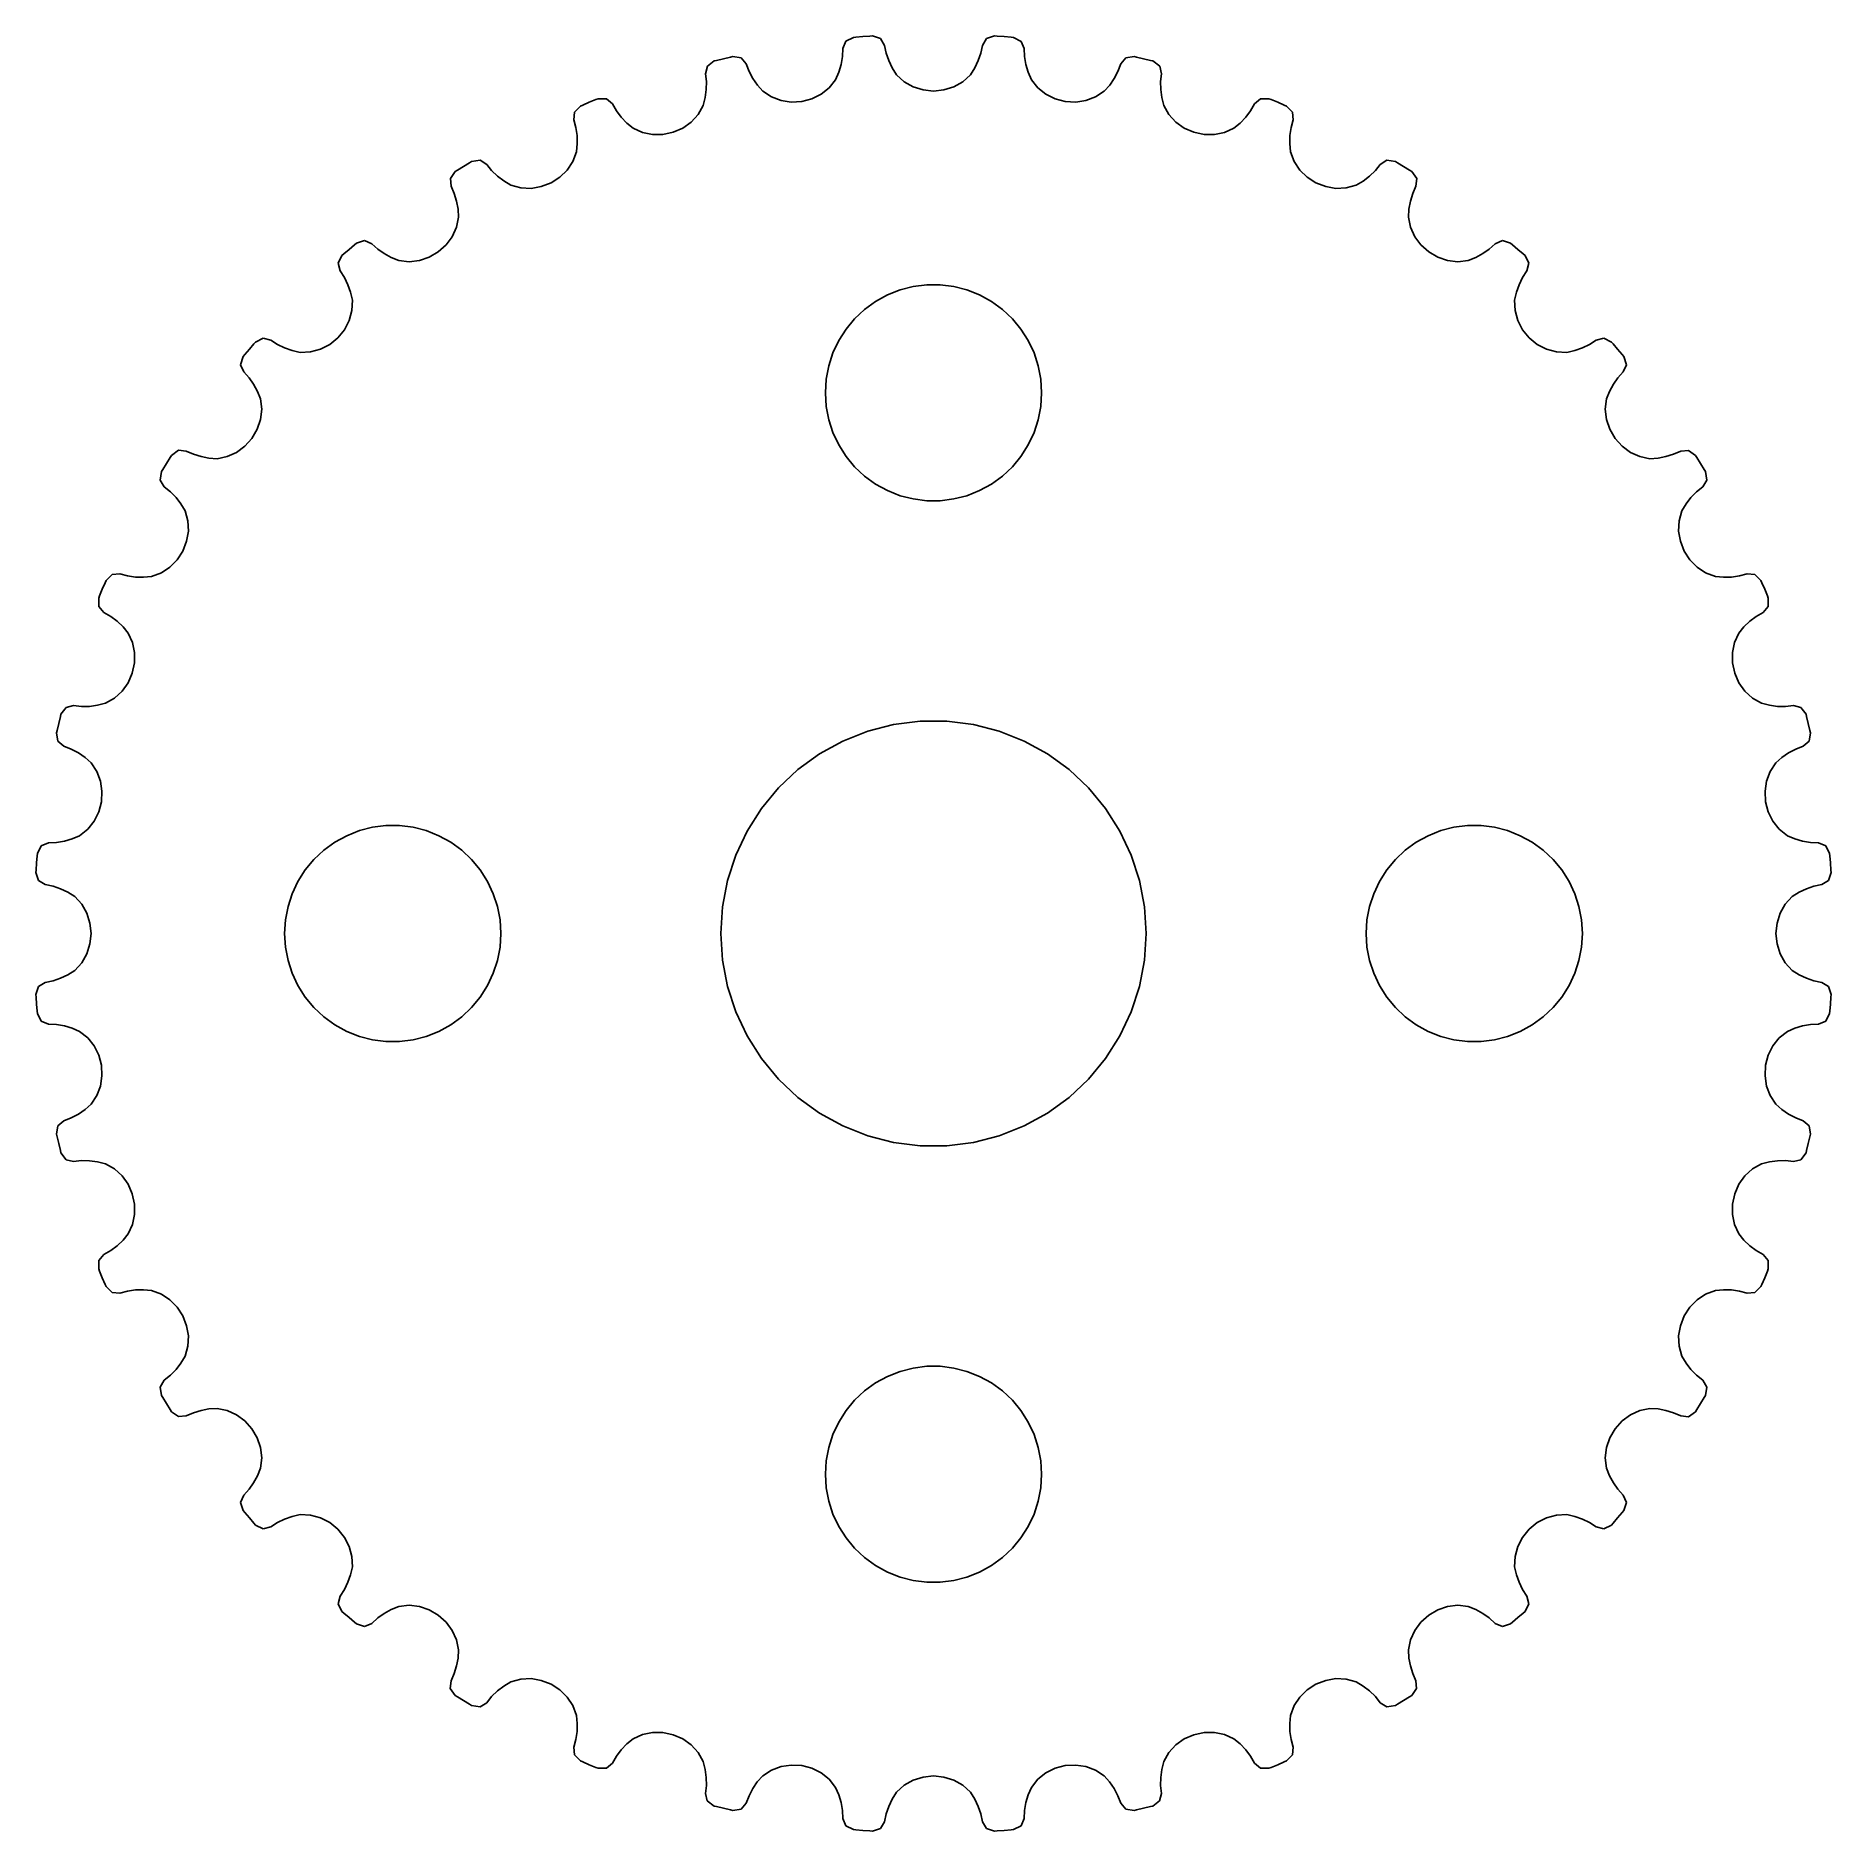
# Model space of a CAD drawing. Header units: metres. Extents: x -12 to 12, y 98 to 232.
# Drawn here: x -12.45 to 12.45, y 97.55 to 122.45 of the extents above.
import ezdxf

# ---------------------------------------------------------------- set-up
doc = ezdxf.new("R2010")
doc.units = ezdxf.units.M

msp = doc.modelspace()

# ---------------------------------------------------------------- linework, layer by layer
for p, q in [((-1.25708, 122.274), (-1.26227, 122.163)), ((-1.21602, 122.375), (-1.25708, 122.274)), ((-1.11101, 122.429), (-1.21602, 122.375)), ((-1.07671, 122.432), (-1.11101, 122.429)), ((-0.979034, 122.44), (-1.07671, 122.432)), ((-0.881302, 122.447), (-0.979034, 122.44)), ((-0.846939, 122.45), (-0.881302, 122.447)), ((-0.734589, 122.412), (-0.846939, 122.45)), ((-0.678375, 122.319), (-0.734589, 122.412)), ((-0.655991, 122.211), (-0.678375, 122.319)), ((0.678375, 122.319), (0.656052, 122.211)), ((0.734741, 122.412), (0.678375, 122.319)), ((0.846939, 122.45), (0.734741, 122.412)), ((0.881302, 122.447), (0.846939, 122.45)), ((0.979034, 122.44), (0.881302, 122.447)), ((1.07671, 122.432), (0.979034, 122.44)), ((1.11101, 122.429), (1.07671, 122.432)), ((1.21616, 122.374), (1.11101, 122.429)), ((1.25708, 122.274), (1.21616, 122.374)), ((1.26231, 122.163), (1.25708, 122.274)), ((-3.13686, 122.032), (-3.16162, 121.926)), ((-3.04161, 122.102), (-3.13686, 122.032)), ((-3.00822, 122.11), (-3.04161, 122.102)), ((-2.91301, 122.134), (-3.00822, 122.11)), ((-2.81763, 122.156), (-2.91301, 122.134)), ((-2.78404, 122.164), (-2.81763, 122.156)), ((-2.66728, 122.145), (-2.78404, 122.164)), ((-2.59717, 122.061), (-2.66728, 122.145)), ((-2.55817, 121.958), (-2.59717, 122.061)), ((-1.28096, 122.055), (-1.31281, 121.948)), ((-1.26227, 122.163), (-1.28096, 122.055)), ((-0.620392, 122.107), (-0.655991, 122.211)), ((-0.572189, 122.006), (-0.620392, 122.107)), ((0.620544, 122.107), (0.572357, 122.006)), ((0.656052, 122.211), (0.620544, 122.107)), ((1.28111, 122.055), (1.26231, 122.163)), ((1.31297, 121.948), (1.28111, 122.055)), ((2.59717, 122.061), (2.55823, 121.958)), ((2.66742, 122.145), (2.59717, 122.061)), ((2.78404, 122.164), (2.66742, 122.145)), ((2.81763, 122.156), (2.78404, 122.164)), ((2.91301, 122.134), (2.81763, 122.156)), ((3.00822, 122.11), (2.91301, 122.134)), ((3.04161, 122.102), (3.00822, 122.11)), ((3.13699, 122.032), (3.04161, 122.102)), ((3.16162, 121.926), (3.13699, 122.032)), ((-3.16162, 121.926), (-3.14952, 121.816)), ((-3.14952, 121.816), (-3.15094, 121.706)), ((-2.50664, 121.86), (-2.55817, 121.958)), ((-2.44327, 121.769), (-2.50664, 121.86)), ((-2.3688, 121.683), (-2.44327, 121.769)), ((-1.35741, 121.843), (-1.44673, 121.731)), ((-1.31281, 121.948), (-1.35741, 121.843)), ((-0.511993, 121.91), (-0.572189, 122.006)), ((-0.406158, 121.813), (-0.511993, 121.91)), ((-0.281647, 121.742), (-0.406158, 121.813)), ((0.406158, 121.813), (0.281647, 121.742)), ((0.511993, 121.91), (0.406158, 121.813)), ((0.572357, 122.006), (0.511993, 121.91)), ((1.35741, 121.843), (1.31297, 121.948)), ((1.44673, 121.731), (1.35741, 121.843)), ((2.44344, 121.769), (2.3688, 121.683)), ((2.50679, 121.86), (2.44344, 121.769)), ((2.55823, 121.958), (2.50679, 121.86)), ((3.14957, 121.816), (3.16162, 121.926)), ((3.15109, 121.706), (3.14957, 121.816)), ((-4.77527, 121.529), (-4.86566, 121.491)), ((-4.68457, 121.566), (-4.77527, 121.529)), ((-4.6526, 121.578), (-4.68457, 121.566)), ((-4.53429, 121.578), (-4.6526, 121.578)), ((-4.452, 121.507), (-4.53429, 121.578)), ((-3.16565, 121.595), (-3.19341, 121.485)), ((-3.15094, 121.706), (-3.16565, 121.595)), ((-2.24907, 121.604), (-2.3688, 121.683)), ((-2.11508, 121.554), (-2.24907, 121.604)), ((-1.97273, 121.533), (-2.11508, 121.554)), ((-1.82796, 121.541), (-1.97273, 121.533)), ((-1.6877, 121.578), (-1.82796, 121.541)), ((-1.55872, 121.642), (-1.6877, 121.578)), ((-1.44673, 121.731), (-1.55872, 121.642)), ((-0.144287, 121.7), (-0.281647, 121.742)), ((0, 121.685), (-0.144287, 121.7)), ((0.144287, 121.7), (0, 121.685)), ((0.281647, 121.742), (0.144287, 121.7)), ((1.55872, 121.642), (1.44673, 121.731)), ((1.6877, 121.578), (1.55872, 121.642)), ((1.82796, 121.541), (1.6877, 121.578)), ((1.97273, 121.533), (1.82796, 121.541)), ((2.11508, 121.554), (1.97273, 121.533)), ((2.24907, 121.604), (2.11508, 121.554)), ((2.3688, 121.683), (2.24907, 121.604)), ((3.16582, 121.595), (3.15109, 121.706)), ((3.19341, 121.485), (3.16582, 121.595)), ((4.53441, 121.578), (4.452, 121.507)), ((4.6526, 121.578), (4.53441, 121.578)), ((4.68457, 121.566), (4.6526, 121.578)), ((4.77527, 121.529), (4.68457, 121.566)), ((4.86566, 121.491), (4.77527, 121.529)), ((-4.98044, 121.393), (-4.9883, 121.284)), ((-4.9883, 121.284), (-4.95921, 121.178)), ((-4.89732, 121.477), (-4.98044, 121.393)), ((-4.86566, 121.491), (-4.89732, 121.477)), ((-4.39735, 121.411), (-4.452, 121.507)), ((-4.33116, 121.322), (-4.39735, 121.411)), ((-4.2542, 121.241), (-4.33116, 121.322)), ((-3.26402, 121.36), (-3.3607, 121.255)), ((-3.19341, 121.485), (-3.26402, 121.36)), ((3.26402, 121.36), (3.19341, 121.485)), ((3.3607, 121.255), (3.26402, 121.36)), ((4.3313, 121.322), (4.25436, 121.241)), ((4.3974, 121.411), (4.3313, 121.322)), ((4.452, 121.507), (4.3974, 121.411)), ((4.89732, 121.477), (4.86566, 121.491)), ((4.98058, 121.393), (4.89732, 121.477)), ((4.95926, 121.178), (4.9883, 121.284)), ((4.9883, 121.284), (4.98058, 121.393)), ((-4.95921, 121.178), (-4.94334, 121.069)), ((-4.94334, 121.069), (-4.94055, 120.957)), ((-4.16728, 121.169), (-4.2542, 121.241)), ((-4.03661, 121.109), (-4.16728, 121.169)), ((-3.89644, 121.081), (-4.03661, 121.109)), ((-3.75259, 121.082), (-3.89644, 121.081)), ((-3.6109, 121.113), (-3.75259, 121.082)), ((-3.47813, 121.172), (-3.6109, 121.113)), ((-3.3607, 121.255), (-3.47813, 121.172)), ((3.47813, 121.172), (3.3607, 121.255)), ((3.6109, 121.113), (3.47813, 121.172)), ((3.75259, 121.082), (3.6109, 121.113)), ((3.89644, 121.081), (3.75259, 121.082)), ((4.03661, 121.109), (3.89644, 121.081)), ((4.16728, 121.169), (4.03661, 121.109)), ((4.25436, 121.241), (4.16728, 121.169)), ((4.9407, 120.957), (4.94348, 121.069)), ((4.94348, 121.069), (4.95926, 121.178)), ((-4.95076, 120.844), (-5.00095, 120.71)), ((-4.94055, 120.957), (-4.95076, 120.844)), ((4.95076, 120.844), (4.9407, 120.957)), ((5.00095, 120.71), (4.95076, 120.844)), ((-6.63245, 120.57), (-6.7014, 120.474)), ((-6.6033, 120.588), (-6.63245, 120.57)), ((-6.51994, 120.64), (-6.6033, 120.588)), ((-6.43617, 120.69), (-6.51994, 120.64)), ((-6.4066, 120.708), (-6.43617, 120.69)), ((-6.28964, 120.726), (-6.4066, 120.708)), ((-6.19719, 120.668), (-6.28964, 120.726)), ((-6.12827, 120.582), (-6.19719, 120.668)), ((-6.04903, 120.505), (-6.12827, 120.582)), ((-5.07996, 120.59), (-5.18292, 120.49)), ((-5.00095, 120.71), (-5.07996, 120.59)), ((5.07996, 120.59), (5.00095, 120.71)), ((5.18292, 120.49), (5.07996, 120.59)), ((6.12831, 120.582), (6.04916, 120.505)), ((6.19719, 120.668), (6.12831, 120.582)), ((6.28976, 120.726), (6.19719, 120.668)), ((6.4066, 120.708), (6.28976, 120.726)), ((6.43617, 120.69), (6.4066, 120.708)), ((6.51994, 120.64), (6.43617, 120.69)), ((6.6033, 120.588), (6.51994, 120.64)), ((6.63245, 120.57), (6.6033, 120.588)), ((6.70151, 120.474), (6.63245, 120.57)), ((-6.7014, 120.474), (-6.69214, 120.365)), ((-6.69214, 120.365), (-6.64679, 120.265)), ((-6.64679, 120.265), (-6.61401, 120.159)), ((-5.96037, 120.438), (-6.04903, 120.505)), ((-5.86316, 120.379), (-5.96037, 120.438)), ((-5.72475, 120.341), (-5.86316, 120.379)), ((-5.58186, 120.335), (-5.72475, 120.341)), ((-5.44006, 120.359), (-5.58186, 120.335)), ((-5.30495, 120.412), (-5.44006, 120.359)), ((-5.18292, 120.49), (-5.30495, 120.412)), ((5.30495, 120.412), (5.18292, 120.49)), ((5.44006, 120.359), (5.30495, 120.412)), ((5.58186, 120.335), (5.44006, 120.359)), ((5.72475, 120.341), (5.58186, 120.335)), ((5.86316, 120.379), (5.72475, 120.341)), ((5.96053, 120.437), (5.86316, 120.379)), ((6.04916, 120.505), (5.96053, 120.437)), ((6.61414, 120.159), (6.64684, 120.265)), ((6.64684, 120.265), (6.69214, 120.365)), ((6.69214, 120.365), (6.70151, 120.474)), ((-6.61401, 120.159), (-6.59381, 120.049)), ((-6.59381, 120.049), (-6.58621, 119.936)), ((6.58621, 119.936), (6.59395, 120.049)), ((6.59395, 120.049), (6.61414, 120.159)), ((-6.61473, 119.795), (-6.6741, 119.665)), ((-6.58621, 119.936), (-6.61473, 119.795)), ((6.61473, 119.795), (6.58621, 119.936)), ((6.6741, 119.665), (6.61473, 119.795)), ((-8.02928, 119.552), (-8.10406, 119.489)), ((-8.00284, 119.574), (-8.02928, 119.552)), ((-7.89012, 119.61), (-8.00284, 119.574)), ((-7.78981, 119.568), (-7.89012, 119.61)), ((-7.70827, 119.493), (-7.78981, 119.568)), ((-6.7601, 119.55), (-6.86835, 119.453)), ((-6.6741, 119.665), (-6.7601, 119.55)), ((6.7601, 119.55), (6.6741, 119.665)), ((6.86835, 119.453), (6.7601, 119.55)), ((7.78981, 119.568), (7.70831, 119.493)), ((7.89024, 119.61), (7.78981, 119.568)), ((8.00284, 119.574), (7.89024, 119.61)), ((8.02928, 119.552), (8.00284, 119.574)), ((8.10406, 119.489), (8.02928, 119.552)), ((-8.20425, 119.402), (-8.25734, 119.296)), ((-8.25734, 119.296), (-8.23122, 119.191)), ((-8.17833, 119.425), (-8.20425, 119.402)), ((-8.10406, 119.489), (-8.17833, 119.425)), ((-7.61795, 119.43), (-7.70827, 119.493)), ((-7.51978, 119.377), (-7.61795, 119.43)), ((-7.41466, 119.334), (-7.51978, 119.377)), ((-7.27193, 119.318), (-7.41466, 119.334)), ((-7.12982, 119.334), (-7.27193, 119.318)), ((-6.99358, 119.38), (-7.12982, 119.334)), ((-6.86835, 119.453), (-6.99358, 119.38)), ((6.99358, 119.38), (6.86835, 119.453)), ((7.12982, 119.334), (6.99358, 119.38)), ((7.27193, 119.318), (7.12982, 119.334)), ((7.41466, 119.334), (7.27193, 119.318)), ((7.51991, 119.377), (7.41466, 119.334)), ((7.61809, 119.43), (7.51991, 119.377)), ((7.70831, 119.493), (7.61809, 119.43)), ((8.17833, 119.425), (8.10406, 119.489)), ((8.20425, 119.402), (8.17833, 119.425)), ((8.25745, 119.296), (8.20425, 119.402)), ((8.23122, 119.191), (8.25745, 119.296)), ((-8.23122, 119.191), (-8.17072, 119.099)), ((-8.17072, 119.099), (-8.12183, 118.999)), ((8.12193, 118.999), (8.17075, 119.098)), ((8.17075, 119.098), (8.23122, 119.191)), ((-8.12183, 118.999), (-8.08469, 118.894)), ((-8.08469, 118.894), (-8.05949, 118.784)), ((-8.05949, 118.784), (-8.06563, 118.64)), ((-0.803726, 118.766), (-0.638657, 118.857)), ((-0.638657, 118.857), (-0.463516, 118.927)), ((-0.463516, 118.927), (-0.281067, 118.973)), ((-0.281067, 118.973), (-0.094177, 118.997)), ((-0.094177, 118.997), (0.094177, 118.997)), ((0.094177, 118.997), (0.281067, 118.973)), ((0.281067, 118.973), (0.463516, 118.927)), ((0.463516, 118.927), (0.638657, 118.857)), ((0.638657, 118.857), (0.803726, 118.766)), ((8.05949, 118.784), (8.08481, 118.894)), ((8.06563, 118.64), (8.05949, 118.784)), ((8.08481, 118.894), (8.12193, 118.999)), ((-8.06563, 118.64), (-8.10393, 118.502)), ((-1.21352, 118.382), (-1.09344, 118.527)), ((-1.09344, 118.527), (-0.956131, 118.656)), ((-0.956131, 118.656), (-0.803726, 118.766)), ((0.803726, 118.766), (0.956131, 118.656)), ((0.956131, 118.656), (1.09344, 118.527)), ((1.09344, 118.527), (1.21352, 118.382)), ((8.10393, 118.502), (8.06563, 118.64)), ((-8.17082, 118.375), (-8.26263, 118.263)), ((-8.10393, 118.502), (-8.17082, 118.375)), ((-1.31445, 118.223), (-1.21352, 118.382)), ((1.21352, 118.382), (1.31445, 118.223)), ((8.17082, 118.375), (8.10393, 118.502)), ((8.26263, 118.263), (8.17082, 118.375)), ((-9.552, 118.029), (-9.57405, 118.003)), ((-9.48863, 118.104), (-9.552, 118.029)), ((-9.4247, 118.178), (-9.48863, 118.104)), ((-9.40202, 118.204), (-9.4247, 118.178)), ((-9.29633, 118.257), (-9.40202, 118.204)), ((-9.1906, 118.231), (-9.29633, 118.257)), ((-9.09848, 118.171), (-9.1906, 118.231)), ((-8.9993, 118.122), (-9.09848, 118.171)), ((-8.89401, 118.085), (-8.9993, 118.122)), ((-8.78358, 118.059), (-8.89401, 118.085)), ((-8.64003, 118.066), (-8.78358, 118.059)), ((-8.50224, 118.104), (-8.64003, 118.066)), ((-8.37488, 118.171), (-8.50224, 118.104)), ((-8.26263, 118.263), (-8.37488, 118.171)), ((-1.45287, 117.873), (-1.39465, 118.052)), ((-1.39465, 118.052), (-1.31445, 118.223)), ((1.31445, 118.223), (1.39465, 118.052)), ((1.39465, 118.052), (1.45287, 117.873)), ((8.37488, 118.171), (8.26263, 118.263)), ((8.50224, 118.104), (8.37488, 118.171)), ((8.64003, 118.066), (8.50224, 118.104)), ((8.78358, 118.059), (8.64003, 118.066)), ((8.89413, 118.085), (8.78358, 118.059)), ((8.99942, 118.122), (8.89413, 118.085)), ((9.09851, 118.171), (8.99942, 118.122)), ((9.1906, 118.231), (9.09851, 118.171)), ((9.29643, 118.257), (9.1906, 118.231)), ((9.40202, 118.204), (9.29643, 118.257)), ((9.4247, 118.178), (9.40202, 118.204)), ((9.48863, 118.104), (9.4247, 118.178)), ((9.552, 118.029), (9.48863, 118.104)), ((9.57405, 118.003), (9.552, 118.029)), ((-9.57405, 118.003), (-9.60997, 117.89)), ((-9.60997, 117.89), (-9.5676, 117.79)), ((-9.5676, 117.79), (-9.49344, 117.708)), ((-1.48816, 117.688), (-1.45287, 117.873)), ((1.45287, 117.873), (1.48816, 117.688)), ((9.49347, 117.708), (9.5676, 117.79)), ((9.5676, 117.79), (9.61005, 117.89)), ((9.61005, 117.89), (9.57405, 118.003)), ((-9.49344, 117.708), (-9.42964, 117.618)), ((-9.42964, 117.618), (-9.37651, 117.52)), ((-1.5, 117.5), (-1.48816, 117.688)), ((1.48816, 117.688), (1.5, 117.5)), ((9.37662, 117.52), (9.42973, 117.618)), ((9.42973, 117.618), (9.49347, 117.708)), ((-9.37651, 117.52), (-9.33434, 117.415)), ((-9.33434, 117.415), (-9.31793, 117.272)), ((-1.48816, 117.312), (-1.5, 117.5)), ((-1.45287, 117.127), (-1.48816, 117.312)), ((1.48816, 117.312), (1.45287, 117.127)), ((1.5, 117.5), (1.48816, 117.312)), ((9.31793, 117.272), (9.33434, 117.415)), ((9.33434, 117.415), (9.37662, 117.52)), ((-9.3342, 117.13), (-9.38034, 116.994)), ((-9.31793, 117.272), (-9.3342, 117.13)), ((-1.39465, 116.948), (-1.45287, 117.127)), ((1.45287, 117.127), (1.39465, 116.948)), ((9.3342, 117.13), (9.31793, 117.272)), ((9.38034, 116.994), (9.3342, 117.13)), ((-9.45348, 116.868), (-9.54997, 116.76)), ((-9.38034, 116.994), (-9.45348, 116.868)), ((-1.31445, 116.777), (-1.39465, 116.948)), ((1.39465, 116.948), (1.31445, 116.777)), ((9.45348, 116.868), (9.38034, 116.994)), ((9.54997, 116.76), (9.45348, 116.868)), ((-10.588, 116.603), (-10.6396, 116.52)), ((-10.5697, 116.632), (-10.588, 116.603)), ((-10.4736, 116.702), (-10.5697, 116.632)), ((-10.3651, 116.692), (-10.4736, 116.702)), ((-10.2646, 116.647), (-10.3651, 116.692)), ((-10.1591, 116.614), (-10.2646, 116.647)), ((-10.0493, 116.594), (-10.1591, 116.614)), ((-9.93622, 116.586), (-10.0493, 116.594)), ((-9.79541, 116.615), (-9.93622, 116.586)), ((-9.6653, 116.674), (-9.79541, 116.615)), ((-9.54997, 116.76), (-9.6653, 116.674)), ((-1.21352, 116.618), (-1.31445, 116.777)), ((-1.09344, 116.473), (-1.21352, 116.618)), ((1.21352, 116.618), (1.09344, 116.473)), ((1.31445, 116.777), (1.21352, 116.618)), ((9.6653, 116.674), (9.54997, 116.76)), ((9.79541, 116.615), (9.6653, 116.674)), ((9.93622, 116.586), (9.79541, 116.615)), ((10.0494, 116.594), (9.93622, 116.586)), ((10.1591, 116.614), (10.0494, 116.594)), ((10.2647, 116.647), (10.1591, 116.614)), ((10.3651, 116.692), (10.2647, 116.647)), ((10.4737, 116.701), (10.3651, 116.692)), ((10.5697, 116.632), (10.4737, 116.701)), ((10.588, 116.603), (10.5697, 116.632)), ((10.6396, 116.52), (10.588, 116.603)), ((-10.7081, 116.407), (-10.726, 116.29)), ((-10.726, 116.29), (-10.6684, 116.197)), ((-10.6904, 116.436), (-10.7081, 116.407)), ((-10.6396, 116.52), (-10.6904, 116.436)), ((-0.956131, 116.344), (-1.09344, 116.473)), ((-0.803726, 116.234), (-0.956131, 116.344)), ((0.956131, 116.344), (0.803726, 116.234)), ((1.09344, 116.473), (0.956131, 116.344)), ((10.6904, 116.436), (10.6396, 116.52)), ((10.6684, 116.197), (10.726, 116.29)), ((10.7081, 116.407), (10.6904, 116.436)), ((10.726, 116.29), (10.7081, 116.407)), ((-10.6684, 116.197), (-10.5824, 116.128)), ((-10.5824, 116.128), (-10.5053, 116.049)), ((-10.5053, 116.049), (-10.4374, 115.961)), ((-0.638657, 116.143), (-0.803726, 116.234)), ((-0.463516, 116.073), (-0.638657, 116.143)), ((-0.281067, 116.027), (-0.463516, 116.073)), ((0.463516, 116.073), (0.281067, 116.027)), ((0.638657, 116.143), (0.463516, 116.073)), ((0.803726, 116.234), (0.638657, 116.143)), ((10.4375, 115.96), (10.5054, 116.049)), ((10.5054, 116.049), (10.5824, 116.128)), ((10.5824, 116.128), (10.6684, 116.197)), ((-10.4374, 115.961), (-10.3793, 115.863)), ((-10.3793, 115.863), (-10.3408, 115.725)), ((-0.094177, 116.003), (-0.281067, 116.027)), ((0.094177, 116.003), (-0.094177, 116.003)), ((0.281067, 116.027), (0.094177, 116.003)), ((10.3408, 115.725), (10.3793, 115.863)), ((10.3793, 115.863), (10.4375, 115.96)), ((-10.3346, 115.582), (-10.3589, 115.44)), ((-10.3408, 115.725), (-10.3346, 115.582)), ((10.3346, 115.582), (10.3408, 115.725)), ((10.3589, 115.44), (10.3346, 115.582)), ((-10.4115, 115.305), (-10.4899, 115.183)), ((-10.3589, 115.44), (-10.4115, 115.305)), ((10.4115, 115.305), (10.3589, 115.44)), ((10.4899, 115.183), (10.4115, 115.305)), ((-10.5904, 115.08), (-10.7096, 115.001)), ((-10.4899, 115.183), (-10.5904, 115.08)), ((10.5904, 115.08), (10.4899, 115.183)), ((10.7096, 115.001), (10.5904, 115.08)), ((-11.4907, 114.866), (-11.5285, 114.775)), ((-11.4771, 114.897), (-11.4907, 114.866)), ((-11.393, 114.981), (-11.4771, 114.897)), ((-11.2844, 114.988), (-11.393, 114.981)), ((-11.1781, 114.959), (-11.2844, 114.988)), ((-11.0687, 114.943), (-11.1781, 114.959)), ((-10.9571, 114.941), (-11.0687, 114.943)), ((-10.8442, 114.951), (-10.9571, 114.941)), ((-10.7096, 115.001), (-10.8442, 114.951)), ((10.8442, 114.951), (10.7096, 115.001)), ((10.9571, 114.941), (10.8442, 114.951)), ((11.0687, 114.943), (10.9571, 114.941)), ((11.1781, 114.959), (11.0687, 114.943)), ((11.2844, 114.988), (11.1781, 114.959)), ((11.3931, 114.98), (11.2844, 114.988)), ((11.4771, 114.897), (11.3931, 114.98)), ((11.4907, 114.866), (11.4771, 114.897)), ((11.5285, 114.775), (11.4907, 114.866)), ((-11.5657, 114.685), (-11.5785, 114.653)), ((-11.5785, 114.653), (-11.5778, 114.534)), ((-11.5285, 114.775), (-11.5657, 114.685)), ((11.5657, 114.685), (11.5285, 114.775)), ((11.5785, 114.653), (11.5657, 114.685)), ((11.5779, 114.534), (11.5785, 114.653)), ((-11.5778, 114.534), (-11.5065, 114.452)), ((-11.5065, 114.452), (-11.4108, 114.397)), ((-11.4108, 114.397), (-11.3223, 114.331)), ((-11.3223, 114.331), (-11.2414, 114.254)), ((11.2414, 114.254), (11.3223, 114.331)), ((11.3223, 114.331), (11.4108, 114.397)), ((11.4108, 114.397), (11.5065, 114.452)), ((11.5065, 114.452), (11.5779, 114.534)), ((-11.2414, 114.254), (-11.1687, 114.167)), ((-11.1687, 114.167), (-11.109, 114.037)), ((11.109, 114.037), (11.1687, 114.167)), ((11.1687, 114.167), (11.2414, 114.254)), ((-11.109, 114.037), (-11.0806, 113.896)), ((-11.0806, 113.896), (-11.0824, 113.753)), ((11.0806, 113.896), (11.109, 114.037)), ((11.0824, 113.753), (11.0806, 113.896)), ((-11.1132, 113.611), (-11.1716, 113.478)), ((-11.0824, 113.753), (-11.1132, 113.611)), ((11.1132, 113.611), (11.0824, 113.753)), ((11.1716, 113.478), (11.1132, 113.611)), ((-11.2547, 113.361), (-11.36, 113.264)), ((-11.1716, 113.478), (-11.2547, 113.361)), ((11.2547, 113.361), (11.1716, 113.478)), ((11.36, 113.264), (11.2547, 113.361)), ((-12.0319, 113.137), (-12.1019, 113.042)), ((-11.9258, 113.162), (-12.0319, 113.137)), ((-11.8163, 113.15), (-11.9258, 113.162)), ((-11.7057, 113.151), (-11.8163, 113.15)), ((-11.5951, 113.166), (-11.7057, 113.151)), ((-11.4852, 113.193), (-11.5951, 113.166)), ((-11.36, 113.264), (-11.4852, 113.193)), ((11.4852, 113.193), (11.36, 113.264)), ((11.5951, 113.166), (11.4852, 113.193)), ((11.7058, 113.151), (11.5951, 113.166)), ((11.8163, 113.15), (11.7058, 113.151)), ((11.9258, 113.162), (11.8163, 113.15)), ((12.0319, 113.137), (11.9258, 113.162)), ((12.1019, 113.042), (12.0319, 113.137)), ((-12.1561, 112.818), (-12.1638, 112.784)), ((-12.1336, 112.913), (-12.1561, 112.818)), ((-12.1104, 113.008), (-12.1336, 112.913)), ((-12.1019, 113.042), (-12.1104, 113.008)), ((-1.25604, 112.669), (-0.911591, 112.806)), ((-0.911591, 112.806), (-0.552765, 112.898)), ((-0.552765, 112.898), (-0.185226, 112.944)), ((-0.185226, 112.944), (0.185226, 112.944)), ((0.185226, 112.944), (0.552765, 112.898)), ((0.552765, 112.898), (0.911591, 112.806)), ((0.911591, 112.806), (1.25604, 112.669)), ((12.1104, 113.008), (12.1019, 113.042)), ((12.1336, 112.913), (12.1104, 113.008)), ((12.1561, 112.818), (12.1336, 112.913)), ((12.1638, 112.784), (12.1561, 112.818)), ((-12.1638, 112.784), (-12.1446, 112.667)), ((-12.1446, 112.667), (-12.0613, 112.597)), ((-12.0613, 112.597), (-11.9582, 112.558)), ((-11.9582, 112.558), (-11.8604, 112.507)), ((-1.58069, 112.491), (-1.25604, 112.669)), ((1.25604, 112.669), (1.58069, 112.491)), ((11.8604, 112.507), (11.9582, 112.558)), ((11.9582, 112.558), (12.0613, 112.597)), ((12.0613, 112.597), (12.1447, 112.667)), ((12.1447, 112.667), (12.1638, 112.784)), ((-11.8604, 112.507), (-11.7685, 112.443)), ((-11.7685, 112.443), (-11.6831, 112.369)), ((-11.6831, 112.369), (-11.6037, 112.249)), ((-1.88039, 112.273), (-1.58069, 112.491)), ((1.58069, 112.491), (1.88039, 112.273)), ((11.6037, 112.249), (11.6831, 112.369)), ((11.6831, 112.369), (11.7685, 112.443)), ((11.7685, 112.443), (11.8604, 112.507)), ((-11.6037, 112.249), (-11.5537, 112.115)), ((-11.5537, 112.115), (-11.533, 111.973)), ((-2.15045, 112.019), (-1.88039, 112.273)), ((1.88039, 112.273), (2.15045, 112.019)), ((11.533, 111.973), (11.5537, 112.115)), ((11.5537, 112.115), (11.6037, 112.249)), ((-11.5413, 111.828), (-11.5781, 111.688)), ((-11.533, 111.973), (-11.5413, 111.828)), ((-2.3866, 111.734), (-2.15045, 112.019)), ((2.15045, 112.019), (2.3866, 111.734)), ((11.5413, 111.828), (11.533, 111.973)), ((11.5781, 111.688), (11.5413, 111.828)), ((-11.6418, 111.559), (-11.7308, 111.447)), ((-11.5781, 111.688), (-11.6418, 111.559)), ((-2.5851, 111.421), (-2.3866, 111.734)), ((2.3866, 111.734), (2.5851, 111.421)), ((11.6418, 111.559), (11.5781, 111.688)), ((11.7308, 111.447), (11.6418, 111.559)), ((-11.9476, 111.313), (-12.0546, 111.281)), ((-11.8433, 111.357), (-11.9476, 111.313)), ((-11.7308, 111.447), (-11.8433, 111.357)), ((-8.30373, 111.266), (-8.13866, 111.357)), ((-8.13866, 111.357), (-7.96352, 111.427)), ((-7.96352, 111.427), (-7.78107, 111.473)), ((-7.78107, 111.473), (-7.59418, 111.497)), ((-7.59418, 111.497), (-7.40581, 111.497)), ((-7.40581, 111.497), (-7.21892, 111.473)), ((-7.21892, 111.473), (-7.03647, 111.427)), ((-7.03647, 111.427), (-6.86133, 111.357)), ((-6.86133, 111.357), (-6.69626, 111.266)), ((-2.74283, 111.086), (-2.5851, 111.421)), ((2.5851, 111.421), (2.74283, 111.086)), ((6.69626, 111.266), (6.86133, 111.357)), ((6.86133, 111.357), (7.03647, 111.427)), ((7.03647, 111.427), (7.21892, 111.473)), ((7.21892, 111.473), (7.40581, 111.497)), ((7.40581, 111.497), (7.59418, 111.497)), ((7.59418, 111.497), (7.78107, 111.473)), ((7.78107, 111.473), (7.96352, 111.427)), ((7.96352, 111.427), (8.13866, 111.357)), ((8.13866, 111.357), (8.30373, 111.266)), ((11.8433, 111.357), (11.7308, 111.447)), ((11.9476, 111.313), (11.8433, 111.357)), ((12.0546, 111.281), (11.9476, 111.313)), ((-12.4319, 111.077), (-12.4399, 110.979)), ((-12.4287, 111.111), (-12.4319, 111.077)), ((-12.3745, 111.216), (-12.4287, 111.111)), ((-12.2735, 111.257), (-12.3745, 111.216)), ((-12.1635, 111.262), (-12.2735, 111.257)), ((-12.0546, 111.281), (-12.1635, 111.262)), ((-8.59344, 111.027), (-8.45613, 111.156)), ((-8.45613, 111.156), (-8.30373, 111.266)), ((-6.69626, 111.266), (-6.54385, 111.156)), ((-6.54385, 111.156), (-6.40654, 111.027)), ((-2.85732, 110.734), (-2.74283, 111.086)), ((2.74283, 111.086), (2.85732, 110.734)), ((6.40654, 111.027), (6.54385, 111.156)), ((6.54385, 111.156), (6.69626, 111.266)), ((8.30373, 111.266), (8.45613, 111.156)), ((8.45613, 111.156), (8.59344, 111.027)), ((12.1635, 111.262), (12.0546, 111.281)), ((12.2735, 111.257), (12.1635, 111.262)), ((12.3745, 111.216), (12.2735, 111.257)), ((12.4287, 111.111), (12.3745, 111.216)), ((12.4319, 111.077), (12.4287, 111.111)), ((12.4399, 110.979), (12.4319, 111.077)), ((-12.4472, 110.881), (-12.4495, 110.847)), ((-12.4495, 110.847), (-12.4124, 110.735)), ((-12.4399, 110.979), (-12.4472, 110.881)), ((-8.81445, 110.723), (-8.71352, 110.882)), ((-8.71352, 110.882), (-8.59344, 111.027)), ((-6.40654, 111.027), (-6.28647, 110.882)), ((-6.28647, 110.882), (-6.18553, 110.723)), ((6.18553, 110.723), (6.28647, 110.882)), ((6.28647, 110.882), (6.40654, 111.027)), ((8.59344, 111.027), (8.71352, 110.882)), ((8.71352, 110.882), (8.81445, 110.723)), ((12.4124, 110.735), (12.4495, 110.847)), ((12.4472, 110.881), (12.4399, 110.979)), ((12.4495, 110.847), (12.4472, 110.881)), ((-12.4124, 110.735), (-12.3191, 110.678)), ((-12.3191, 110.678), (-12.2112, 110.656)), ((-12.2112, 110.656), (-12.1066, 110.621)), ((-12.1066, 110.621), (-12.0059, 110.572)), ((-12.0059, 110.572), (-11.9099, 110.512)), ((-8.89465, 110.552), (-8.81445, 110.723)), ((-6.18553, 110.723), (-6.10533, 110.552)), ((-2.92673, 110.37), (-2.85732, 110.734)), ((2.85732, 110.734), (2.92673, 110.37)), ((6.10533, 110.552), (6.18553, 110.723)), ((8.81445, 110.723), (8.89465, 110.552)), ((11.9099, 110.512), (12.0059, 110.572)), ((12.0059, 110.572), (12.1066, 110.62)), ((12.1066, 110.62), (12.2112, 110.656)), ((12.2112, 110.656), (12.3191, 110.678)), ((12.3191, 110.678), (12.4124, 110.735)), ((-11.9099, 110.512), (-11.8127, 110.406)), ((-11.8127, 110.406), (-11.7423, 110.282)), ((-8.98816, 110.188), (-8.95287, 110.373)), ((-8.95287, 110.373), (-8.89465, 110.552)), ((-6.10533, 110.552), (-6.04712, 110.373)), ((-6.04712, 110.373), (-6.01183, 110.188)), ((-2.95, 110), (-2.92673, 110.37)), ((2.92673, 110.37), (2.95, 110)), ((6.01183, 110.188), (6.04712, 110.373)), ((6.04712, 110.373), (6.10533, 110.552)), ((8.89465, 110.552), (8.95287, 110.373)), ((8.95287, 110.373), (8.98816, 110.188)), ((11.7423, 110.282), (11.8127, 110.406)), ((11.8127, 110.406), (11.9099, 110.512)), ((-11.7423, 110.282), (-11.6996, 110.144)), ((-11.6996, 110.144), (-11.6852, 110)), ((-9, 110), (-8.98816, 110.188)), ((-6.01183, 110.188), (-6, 110)), ((6, 110), (6.01183, 110.188)), ((8.98816, 110.188), (9, 110)), ((11.6852, 110), (11.6996, 110.144)), ((11.6996, 110.144), (11.7423, 110.282)), ((-11.6996, 109.856), (-11.7423, 109.718)), ((-11.6852, 110), (-11.6996, 109.856)), ((-8.98816, 109.812), (-9, 110)), ((-8.95287, 109.627), (-8.98816, 109.812)), ((-6.01183, 109.812), (-6.04712, 109.627)), ((-6, 110), (-6.01183, 109.812)), ((-2.92673, 109.63), (-2.95, 110)), ((2.95, 110), (2.92673, 109.63)), ((6.01183, 109.812), (6, 110)), ((6.04712, 109.627), (6.01183, 109.812)), ((8.98816, 109.812), (8.95287, 109.627)), ((9, 110), (8.98816, 109.812)), ((11.6996, 109.856), (11.6852, 110)), ((11.7423, 109.718), (11.6996, 109.856)), ((-11.8127, 109.594), (-11.9099, 109.488)), ((-11.7423, 109.718), (-11.8127, 109.594)), ((-8.89465, 109.448), (-8.95287, 109.627)), ((-6.04712, 109.627), (-6.10533, 109.448)), ((-2.85732, 109.266), (-2.92673, 109.63)), ((2.92673, 109.63), (2.85732, 109.266)), ((6.10533, 109.448), (6.04712, 109.627)), ((8.95287, 109.627), (8.89465, 109.448)), ((11.8127, 109.594), (11.7423, 109.718)), ((11.9099, 109.488), (11.8127, 109.594)), ((-12.3191, 109.322), (-12.4124, 109.265)), ((-12.2112, 109.344), (-12.3191, 109.322)), ((-12.1066, 109.38), (-12.2112, 109.344)), ((-12.0059, 109.428), (-12.1066, 109.38)), ((-11.9099, 109.488), (-12.0059, 109.428)), ((-8.81445, 109.277), (-8.89465, 109.448)), ((-6.10533, 109.448), (-6.18553, 109.277)), ((6.18553, 109.277), (6.10533, 109.448)), ((8.89465, 109.448), (8.81445, 109.277)), ((12.0059, 109.428), (11.9099, 109.488)), ((12.1066, 109.379), (12.0059, 109.428)), ((12.2112, 109.344), (12.1066, 109.379)), ((12.3191, 109.322), (12.2112, 109.344)), ((12.4124, 109.265), (12.3191, 109.322)), ((-12.4124, 109.265), (-12.4495, 109.153)), ((-12.4495, 109.153), (-12.4472, 109.119)), ((-12.4472, 109.119), (-12.4399, 109.021)), ((-8.71352, 109.118), (-8.81445, 109.277)), ((-8.59344, 108.973), (-8.71352, 109.118)), ((-6.28647, 109.118), (-6.40654, 108.973)), ((-6.18553, 109.277), (-6.28647, 109.118)), ((-2.74283, 108.914), (-2.85732, 109.266)), ((2.85732, 109.266), (2.74283, 108.914)), ((6.28647, 109.118), (6.18553, 109.277)), ((6.40654, 108.973), (6.28647, 109.118)), ((8.71352, 109.118), (8.59344, 108.973)), ((8.81445, 109.277), (8.71352, 109.118)), ((12.4495, 109.153), (12.4124, 109.265)), ((12.4399, 109.021), (12.4472, 109.119)), ((12.4472, 109.119), (12.4495, 109.153)), ((-12.4399, 109.021), (-12.4319, 108.923)), ((-12.4319, 108.923), (-12.4287, 108.889)), ((-12.4287, 108.889), (-12.3745, 108.784)), ((-8.45613, 108.844), (-8.59344, 108.973)), ((-8.30373, 108.734), (-8.45613, 108.844)), ((-6.54385, 108.844), (-6.69626, 108.734)), ((-6.40654, 108.973), (-6.54385, 108.844)), ((-2.5851, 108.579), (-2.74283, 108.914)), ((2.74283, 108.914), (2.5851, 108.579)), ((6.54385, 108.844), (6.40654, 108.973)), ((6.69626, 108.734), (6.54385, 108.844)), ((8.45613, 108.844), (8.30373, 108.734)), ((8.59344, 108.973), (8.45613, 108.844)), ((12.3745, 108.784), (12.4287, 108.889)), ((12.4287, 108.889), (12.4319, 108.923)), ((12.4319, 108.923), (12.4399, 109.021)), ((-12.3745, 108.784), (-12.2735, 108.743)), ((-12.2735, 108.743), (-12.1635, 108.738)), ((-12.1635, 108.738), (-12.0546, 108.719)), ((-12.0546, 108.719), (-11.9476, 108.687)), ((-11.9476, 108.687), (-11.8433, 108.643)), ((-11.8433, 108.643), (-11.7308, 108.553)), ((-8.13866, 108.643), (-8.30373, 108.734)), ((-7.96352, 108.573), (-8.13866, 108.643)), ((-7.78107, 108.527), (-7.96352, 108.573)), ((-7.03647, 108.573), (-7.21892, 108.527)), ((-6.86133, 108.643), (-7.03647, 108.573)), ((-6.69626, 108.734), (-6.86133, 108.643)), ((-2.3866, 108.266), (-2.5851, 108.579)), ((2.5851, 108.579), (2.3866, 108.266)), ((6.86133, 108.643), (6.69626, 108.734)), ((7.03647, 108.573), (6.86133, 108.643)), ((7.21892, 108.527), (7.03647, 108.573)), ((7.96352, 108.573), (7.78107, 108.527)), ((8.13866, 108.643), (7.96352, 108.573)), ((8.30373, 108.734), (8.13866, 108.643)), ((11.7308, 108.553), (11.8433, 108.643)), ((11.8433, 108.643), (11.9476, 108.687)), ((11.9476, 108.687), (12.0546, 108.719)), ((12.0546, 108.719), (12.1635, 108.738)), ((12.1635, 108.738), (12.2735, 108.743)), ((12.2735, 108.743), (12.3745, 108.784)), ((-11.7308, 108.553), (-11.6418, 108.441)), ((-11.6418, 108.441), (-11.5781, 108.312)), ((-7.59418, 108.503), (-7.78107, 108.527)), ((-7.40581, 108.503), (-7.59418, 108.503)), ((-7.21892, 108.527), (-7.40581, 108.503)), ((7.40581, 108.503), (7.21892, 108.527)), ((7.59418, 108.503), (7.40581, 108.503)), ((7.78107, 108.527), (7.59418, 108.503)), ((11.5781, 108.312), (11.6418, 108.441)), ((11.6418, 108.441), (11.7308, 108.553)), ((-11.5781, 108.312), (-11.5413, 108.172)), ((-11.5413, 108.172), (-11.533, 108.027)), ((-2.15045, 107.981), (-2.3866, 108.266)), ((2.3866, 108.266), (2.15045, 107.981)), ((11.533, 108.027), (11.5413, 108.172)), ((11.5413, 108.172), (11.5781, 108.312)), ((-11.5537, 107.885), (-11.6037, 107.751)), ((-11.533, 108.027), (-11.5537, 107.885)), ((-1.88039, 107.727), (-2.15045, 107.981)), ((2.15045, 107.981), (1.88039, 107.727)), ((11.5537, 107.885), (11.533, 108.027)), ((11.6037, 107.751), (11.5537, 107.885)), ((-11.6831, 107.631), (-11.7685, 107.557)), ((-11.6037, 107.751), (-11.6831, 107.631)), ((-1.58069, 107.509), (-1.88039, 107.727)), ((1.88039, 107.727), (1.58069, 107.509)), ((11.6831, 107.631), (11.6037, 107.751)), ((11.7685, 107.557), (11.6831, 107.631)), ((-12.1447, 107.333), (-12.1638, 107.216)), ((-12.0613, 107.403), (-12.1447, 107.333)), ((-11.9582, 107.442), (-12.0613, 107.403)), ((-11.8604, 107.493), (-11.9582, 107.442)), ((-11.7685, 107.557), (-11.8604, 107.493)), ((-1.25604, 107.331), (-1.58069, 107.509)), ((-0.911591, 107.194), (-1.25604, 107.331)), ((1.25604, 107.331), (0.911591, 107.194)), ((1.58069, 107.509), (1.25604, 107.331)), ((11.8604, 107.493), (11.7685, 107.557)), ((11.9582, 107.442), (11.8604, 107.493)), ((12.0613, 107.403), (11.9582, 107.442)), ((12.1446, 107.333), (12.0613, 107.403)), ((12.1638, 107.216), (12.1446, 107.333)), ((-12.1638, 107.216), (-12.1561, 107.182)), ((-12.1561, 107.182), (-12.1336, 107.087)), ((-12.1336, 107.087), (-12.1104, 106.992)), ((-0.552765, 107.102), (-0.911591, 107.194)), ((-0.185226, 107.056), (-0.552765, 107.102)), ((0.552765, 107.102), (0.185226, 107.056)), ((0.911591, 107.194), (0.552765, 107.102)), ((12.1104, 106.992), (12.1336, 107.087)), ((12.1336, 107.087), (12.1561, 107.182)), ((12.1561, 107.182), (12.1638, 107.216)), ((-12.1104, 106.992), (-12.1019, 106.958)), ((-12.1019, 106.958), (-12.0319, 106.863)), ((-12.0319, 106.863), (-11.9258, 106.838)), ((-11.9258, 106.838), (-11.8163, 106.85)), ((-11.8163, 106.85), (-11.7058, 106.849)), ((-11.7058, 106.849), (-11.5951, 106.834)), ((-11.5951, 106.834), (-11.4852, 106.807)), ((0.185226, 107.056), (-0.185226, 107.056)), ((11.4852, 106.807), (11.5951, 106.834)), ((11.5951, 106.834), (11.7057, 106.849)), ((11.7057, 106.849), (11.8163, 106.85)), ((11.8163, 106.85), (11.9258, 106.838)), ((11.9258, 106.838), (12.0319, 106.863)), ((12.0319, 106.863), (12.1019, 106.958)), ((12.1019, 106.958), (12.1104, 106.992)), ((-11.4852, 106.807), (-11.36, 106.736)), ((-11.36, 106.736), (-11.2547, 106.639)), ((-11.2547, 106.639), (-11.1716, 106.522)), ((11.1716, 106.522), (11.2547, 106.639)), ((11.2547, 106.639), (11.36, 106.736)), ((11.36, 106.736), (11.4852, 106.807)), ((-11.1716, 106.522), (-11.1132, 106.389)), ((-11.1132, 106.389), (-11.0824, 106.247)), ((11.0824, 106.247), (11.1132, 106.389)), ((11.1132, 106.389), (11.1716, 106.522)), ((-11.0806, 106.104), (-11.109, 105.963)), ((-11.0824, 106.247), (-11.0806, 106.104)), ((11.0806, 106.104), (11.0824, 106.247)), ((11.109, 105.963), (11.0806, 106.104)), ((-11.1687, 105.833), (-11.2414, 105.746)), ((-11.109, 105.963), (-11.1687, 105.833)), ((11.1687, 105.833), (11.109, 105.963)), ((11.2414, 105.746), (11.1687, 105.833)), ((-11.4108, 105.603), (-11.5065, 105.548)), ((-11.3223, 105.669), (-11.4108, 105.603)), ((-11.2414, 105.746), (-11.3223, 105.669)), ((11.3223, 105.669), (11.2414, 105.746)), ((11.4108, 105.603), (11.3223, 105.669)), ((11.5065, 105.548), (11.4108, 105.603)), ((-11.5779, 105.466), (-11.5785, 105.347)), ((-11.5785, 105.347), (-11.5657, 105.315)), ((-11.5065, 105.548), (-11.5779, 105.466)), ((11.5778, 105.466), (11.5065, 105.548)), ((11.5657, 105.315), (11.5785, 105.347)), ((11.5785, 105.347), (11.5778, 105.466)), ((-11.5657, 105.315), (-11.5285, 105.225)), ((-11.5285, 105.225), (-11.4907, 105.134)), ((-11.4907, 105.134), (-11.4771, 105.103)), ((-11.4771, 105.103), (-11.3931, 105.02)), ((11.393, 105.019), (11.4771, 105.103)), ((11.4771, 105.103), (11.4907, 105.134)), ((11.4907, 105.134), (11.5285, 105.225)), ((11.5285, 105.225), (11.5657, 105.315)), ((-11.3931, 105.02), (-11.2844, 105.012)), ((-11.2844, 105.012), (-11.1781, 105.041)), ((-11.1781, 105.041), (-11.0687, 105.057)), ((-11.0687, 105.057), (-10.9571, 105.059)), ((-10.9571, 105.059), (-10.8442, 105.049)), ((-10.8442, 105.049), (-10.7096, 104.999)), ((-10.7096, 104.999), (-10.5904, 104.92)), ((-10.5904, 104.92), (-10.4899, 104.817)), ((10.4899, 104.817), (10.5904, 104.92)), ((10.5904, 104.92), (10.7096, 104.999)), ((10.7096, 104.999), (10.8442, 105.049)), ((10.8442, 105.049), (10.9571, 105.059)), ((10.9571, 105.059), (11.0687, 105.057)), ((11.0687, 105.057), (11.1781, 105.041)), ((11.1781, 105.041), (11.2844, 105.012)), ((11.2844, 105.012), (11.393, 105.019)), ((-10.4899, 104.817), (-10.4115, 104.695)), ((-10.4115, 104.695), (-10.3589, 104.56)), ((10.3589, 104.56), (10.4115, 104.695)), ((10.4115, 104.695), (10.4899, 104.817)), ((-10.3589, 104.56), (-10.3346, 104.418)), ((-10.3346, 104.418), (-10.3408, 104.275)), ((10.3346, 104.418), (10.3589, 104.56)), ((10.3408, 104.275), (10.3346, 104.418)), ((-10.3793, 104.137), (-10.4375, 104.04)), ((-10.3408, 104.275), (-10.3793, 104.137)), ((10.3793, 104.137), (10.3408, 104.275)), ((10.4374, 104.039), (10.3793, 104.137)), ((-10.5824, 103.872), (-10.6684, 103.803)), ((-10.5054, 103.951), (-10.5824, 103.872)), ((-10.4375, 104.04), (-10.5054, 103.951)), ((-0.803726, 103.766), (-0.638657, 103.857)), ((-0.638657, 103.857), (-0.463516, 103.927)), ((-0.463516, 103.927), (-0.281067, 103.973)), ((-0.281067, 103.973), (-0.094177, 103.997)), ((-0.094177, 103.997), (0.094177, 103.997)), ((0.094177, 103.997), (0.281067, 103.973)), ((0.281067, 103.973), (0.463516, 103.927)), ((0.463516, 103.927), (0.638657, 103.857)), ((0.638657, 103.857), (0.803726, 103.766)), ((10.5053, 103.951), (10.4374, 104.039)), ((10.5824, 103.872), (10.5053, 103.951)), ((10.6684, 103.803), (10.5824, 103.872)), ((-10.6684, 103.803), (-10.726, 103.71)), ((-10.726, 103.71), (-10.7081, 103.593)), ((-10.7081, 103.593), (-10.6904, 103.564)), ((-1.09344, 103.527), (-0.956131, 103.656)), ((-0.956131, 103.656), (-0.803726, 103.766)), ((0.803726, 103.766), (0.956131, 103.656)), ((0.956131, 103.656), (1.09344, 103.527)), ((10.726, 103.71), (10.6684, 103.803)), ((10.6904, 103.564), (10.7081, 103.593)), ((10.7081, 103.593), (10.726, 103.71)), ((-10.6904, 103.564), (-10.6396, 103.48)), ((-10.6396, 103.48), (-10.588, 103.397)), ((-10.588, 103.397), (-10.5697, 103.368)), ((-10.5697, 103.368), (-10.4737, 103.299)), ((-10.3651, 103.308), (-10.2647, 103.353)), ((-10.2647, 103.353), (-10.1591, 103.386)), ((-10.1591, 103.386), (-10.0494, 103.406)), ((-10.0494, 103.406), (-9.93622, 103.414)), ((-9.93622, 103.414), (-9.79541, 103.385)), ((-9.79541, 103.385), (-9.6653, 103.326)), ((-1.31445, 103.223), (-1.21352, 103.382)), ((-1.21352, 103.382), (-1.09344, 103.527)), ((1.09344, 103.527), (1.21352, 103.382)), ((1.21352, 103.382), (1.31445, 103.223)), ((9.6653, 103.326), (9.79541, 103.385)), ((9.79541, 103.385), (9.93622, 103.414)), ((9.93622, 103.414), (10.0493, 103.406)), ((10.0493, 103.406), (10.1591, 103.386)), ((10.1591, 103.386), (10.2646, 103.353)), ((10.2646, 103.353), (10.3651, 103.308)), ((10.4736, 103.298), (10.5697, 103.368)), ((10.5697, 103.368), (10.588, 103.397)), ((10.588, 103.397), (10.6396, 103.48)), ((10.6396, 103.48), (10.6904, 103.564)), ((-10.4737, 103.299), (-10.3651, 103.308)), ((-9.6653, 103.326), (-9.54997, 103.24)), ((-9.54997, 103.24), (-9.45348, 103.132)), ((-9.45348, 103.132), (-9.38034, 103.006)), ((-1.39465, 103.052), (-1.31445, 103.223)), ((1.31445, 103.223), (1.39465, 103.052)), ((9.38034, 103.006), (9.45348, 103.132)), ((9.45348, 103.132), (9.54997, 103.24)), ((9.54997, 103.24), (9.6653, 103.326)), ((10.3651, 103.308), (10.4736, 103.298)), ((-9.38034, 103.006), (-9.3342, 102.87)), ((-9.3342, 102.87), (-9.31793, 102.728)), ((-1.48816, 102.688), (-1.45287, 102.873)), ((-1.45287, 102.873), (-1.39465, 103.052)), ((1.39465, 103.052), (1.45287, 102.873)), ((1.45287, 102.873), (1.48816, 102.688)), ((9.31793, 102.728), (9.3342, 102.87)), ((9.3342, 102.87), (9.38034, 103.006)), ((-9.31793, 102.728), (-9.33434, 102.585)), ((-1.5, 102.5), (-1.48816, 102.688)), ((1.48816, 102.688), (1.5, 102.5)), ((9.33434, 102.585), (9.31793, 102.728)), ((-9.42973, 102.382), (-9.49347, 102.292)), ((-9.37662, 102.48), (-9.42973, 102.382)), ((-9.33434, 102.585), (-9.37662, 102.48)), ((-1.48816, 102.312), (-1.5, 102.5)), ((1.5, 102.5), (1.48816, 102.312)), ((9.37651, 102.48), (9.33434, 102.585)), ((9.42964, 102.382), (9.37651, 102.48)), ((9.49344, 102.292), (9.42964, 102.382)), ((-9.5676, 102.21), (-9.61005, 102.11)), ((-9.61005, 102.11), (-9.57405, 101.997)), ((-9.49347, 102.292), (-9.5676, 102.21)), ((-1.45287, 102.127), (-1.48816, 102.312)), ((-1.39465, 101.948), (-1.45287, 102.127)), ((1.45287, 102.127), (1.39465, 101.948)), ((1.48816, 102.312), (1.45287, 102.127)), ((9.5676, 102.21), (9.49344, 102.292)), ((9.60997, 102.11), (9.5676, 102.21)), ((9.57405, 101.997), (9.60997, 102.11)), ((-9.57405, 101.997), (-9.552, 101.971)), ((-9.552, 101.971), (-9.48863, 101.896)), ((-9.48863, 101.896), (-9.4247, 101.822)), ((-9.09851, 101.829), (-8.99942, 101.878)), ((-8.99942, 101.878), (-8.89413, 101.915)), ((-8.89413, 101.915), (-8.78358, 101.941)), ((-8.78358, 101.941), (-8.64003, 101.934)), ((-8.64003, 101.934), (-8.50224, 101.896)), ((-8.50224, 101.896), (-8.37488, 101.829)), ((-1.31445, 101.777), (-1.39465, 101.948)), ((1.39465, 101.948), (1.31445, 101.777)), ((8.37488, 101.829), (8.50224, 101.896)), ((8.50224, 101.896), (8.64003, 101.934)), ((8.64003, 101.934), (8.78358, 101.941)), ((8.78358, 101.941), (8.89401, 101.915)), ((8.89401, 101.915), (8.9993, 101.878)), ((8.9993, 101.878), (9.09848, 101.829)), ((9.4247, 101.822), (9.48863, 101.896)), ((9.48863, 101.896), (9.552, 101.971)), ((9.552, 101.971), (9.57405, 101.997)), ((-9.4247, 101.822), (-9.40202, 101.796)), ((-9.40202, 101.796), (-9.29643, 101.743)), ((-9.29643, 101.743), (-9.1906, 101.769)), ((-9.1906, 101.769), (-9.09851, 101.829)), ((-8.37488, 101.829), (-8.26263, 101.737)), ((-8.26263, 101.737), (-8.17082, 101.625)), ((-8.17082, 101.625), (-8.10393, 101.498)), ((-1.21352, 101.618), (-1.31445, 101.777)), ((-1.09344, 101.473), (-1.21352, 101.618)), ((1.21352, 101.618), (1.09344, 101.473)), ((1.31445, 101.777), (1.21352, 101.618)), ((8.10393, 101.498), (8.17082, 101.625)), ((8.17082, 101.625), (8.26263, 101.737)), ((8.26263, 101.737), (8.37488, 101.829)), ((9.09848, 101.829), (9.1906, 101.769)), ((9.1906, 101.769), (9.29633, 101.743)), ((9.29633, 101.743), (9.40202, 101.796)), ((9.40202, 101.796), (9.4247, 101.822)), ((-8.10393, 101.498), (-8.06563, 101.36)), ((-8.06563, 101.36), (-8.05949, 101.216)), ((-0.956131, 101.344), (-1.09344, 101.473)), ((-0.803726, 101.234), (-0.956131, 101.344)), ((0.956131, 101.344), (0.803726, 101.234)), ((1.09344, 101.473), (0.956131, 101.344)), ((8.05949, 101.216), (8.06563, 101.36)), ((8.06563, 101.36), (8.10393, 101.498)), ((-8.08481, 101.106), (-8.12193, 101.001)), ((-8.05949, 101.216), (-8.08481, 101.106)), ((-0.638657, 101.143), (-0.803726, 101.234)), ((-0.463516, 101.073), (-0.638657, 101.143)), ((0.638657, 101.143), (0.463516, 101.073)), ((0.803726, 101.234), (0.638657, 101.143)), ((8.08469, 101.106), (8.05949, 101.216)), ((8.12183, 101.001), (8.08469, 101.106)), ((-8.17075, 100.902), (-8.23122, 100.809)), ((-8.12193, 101.001), (-8.17075, 100.902)), ((-0.281067, 101.027), (-0.463516, 101.073)), ((-0.094177, 101.003), (-0.281067, 101.027)), ((0.094177, 101.003), (-0.094177, 101.003)), ((0.281067, 101.027), (0.094177, 101.003)), ((0.463516, 101.073), (0.281067, 101.027)), ((8.17072, 100.901), (8.12183, 101.001)), ((8.23122, 100.809), (8.17072, 100.901)), ((-8.23122, 100.809), (-8.25745, 100.704)), ((-8.25745, 100.704), (-8.20425, 100.598)), ((-8.20425, 100.598), (-8.17833, 100.575)), ((-7.61809, 100.57), (-7.51991, 100.623)), ((-7.51991, 100.623), (-7.41466, 100.666)), ((-7.41466, 100.666), (-7.27193, 100.682)), ((-7.27193, 100.682), (-7.12982, 100.666)), ((-7.12982, 100.666), (-6.99358, 100.62)), ((-6.99358, 100.62), (-6.86835, 100.547)), ((6.86835, 100.547), (6.99358, 100.62)), ((6.99358, 100.62), (7.12982, 100.666)), ((7.12982, 100.666), (7.27193, 100.682)), ((7.27193, 100.682), (7.41466, 100.666)), ((7.41466, 100.666), (7.51978, 100.623)), ((7.51978, 100.623), (7.61795, 100.57)), ((8.17833, 100.575), (8.20425, 100.598)), ((8.20425, 100.598), (8.25734, 100.704)), ((8.25734, 100.704), (8.23122, 100.809)), ((-8.17833, 100.575), (-8.10406, 100.511)), ((-8.10406, 100.511), (-8.02928, 100.448)), ((-8.02928, 100.448), (-8.00284, 100.426)), ((-8.00284, 100.426), (-7.89024, 100.39)), ((-7.89024, 100.39), (-7.78981, 100.432)), ((-7.78981, 100.432), (-7.70831, 100.507)), ((-7.70831, 100.507), (-7.61809, 100.57)), ((-6.86835, 100.547), (-6.7601, 100.45)), ((-6.7601, 100.45), (-6.6741, 100.335)), ((6.6741, 100.335), (6.7601, 100.45)), ((6.7601, 100.45), (6.86835, 100.547)), ((7.61795, 100.57), (7.70827, 100.507)), ((7.70827, 100.507), (7.78981, 100.432)), ((7.78981, 100.432), (7.89012, 100.39)), ((7.89012, 100.39), (8.00284, 100.426)), ((8.00284, 100.426), (8.02928, 100.448)), ((8.02928, 100.448), (8.10406, 100.511)), ((8.10406, 100.511), (8.17833, 100.575)), ((-6.6741, 100.335), (-6.61473, 100.205)), ((-6.61473, 100.205), (-6.58621, 100.064)), ((6.58621, 100.064), (6.61473, 100.205)), ((6.61473, 100.205), (6.6741, 100.335)), ((-6.59395, 99.9507), (-6.61414, 99.8409)), ((-6.58621, 100.064), (-6.59395, 99.9507)), ((6.59381, 99.9506), (6.58621, 100.064)), ((6.61401, 99.8409), (6.59381, 99.9506)), ((-6.69214, 99.6349), (-6.70151, 99.5264)), ((-6.64684, 99.7354), (-6.69214, 99.6349)), ((-6.61414, 99.8409), (-6.64684, 99.7354)), ((-5.96053, 99.5626), (-5.86316, 99.6207)), ((-5.86316, 99.6207), (-5.72475, 99.6592)), ((-5.72475, 99.6592), (-5.58186, 99.6654)), ((-5.58186, 99.6654), (-5.44006, 99.6411)), ((-5.44006, 99.6411), (-5.30495, 99.5885)), ((5.30495, 99.5885), (5.44006, 99.6411)), ((5.44006, 99.6411), (5.58186, 99.6654)), ((5.58186, 99.6654), (5.72475, 99.6592)), ((5.72475, 99.6592), (5.86316, 99.6207)), ((5.86316, 99.6207), (5.96037, 99.5625)), ((6.64679, 99.7353), (6.61401, 99.8409)), ((6.69214, 99.6349), (6.64679, 99.7353)), ((6.7014, 99.5263), (6.69214, 99.6349)), ((-6.70151, 99.5264), (-6.63245, 99.4303)), ((-6.63245, 99.4303), (-6.6033, 99.412)), ((-6.6033, 99.412), (-6.51994, 99.3604)), ((-6.51994, 99.3604), (-6.43617, 99.3096)), ((-6.19719, 99.3316), (-6.12831, 99.4176)), ((-6.12831, 99.4176), (-6.04916, 99.4947)), ((-6.04916, 99.4947), (-5.96053, 99.5626)), ((-5.30495, 99.5885), (-5.18292, 99.5101)), ((-5.18292, 99.5101), (-5.07996, 99.4096)), ((-5.07996, 99.4096), (-5.00095, 99.2904)), ((5.00095, 99.2904), (5.07996, 99.4096)), ((5.07996, 99.4096), (5.18292, 99.5101)), ((5.18292, 99.5101), (5.30495, 99.5885)), ((5.96037, 99.5625), (6.04903, 99.4946)), ((6.04903, 99.4946), (6.12827, 99.4176)), ((6.12827, 99.4176), (6.19719, 99.3316)), ((6.43617, 99.3096), (6.51994, 99.3604)), ((6.51994, 99.3604), (6.6033, 99.412)), ((6.6033, 99.412), (6.63245, 99.4303)), ((6.63245, 99.4303), (6.7014, 99.5263)), ((-6.43617, 99.3096), (-6.4066, 99.2919)), ((-6.4066, 99.2919), (-6.28976, 99.274)), ((-6.28976, 99.274), (-6.19719, 99.3316)), ((-5.00095, 99.2904), (-4.95076, 99.1558)), ((-4.95076, 99.1558), (-4.9407, 99.0429)), ((4.94055, 99.0429), (4.95076, 99.1558)), ((4.95076, 99.1558), (5.00095, 99.2904)), ((6.19719, 99.3316), (6.28964, 99.274)), ((6.28964, 99.274), (6.4066, 99.2919)), ((6.4066, 99.2919), (6.43617, 99.3096)), ((-4.94348, 98.9313), (-4.95926, 98.8219)), ((-4.9407, 99.0429), (-4.94348, 98.9313)), ((-4.16728, 98.8313), (-4.03661, 98.891)), ((-4.03661, 98.891), (-3.89644, 98.9194)), ((-3.89644, 98.9194), (-3.75259, 98.9176)), ((-3.75259, 98.9176), (-3.6109, 98.8868)), ((-3.6109, 98.8868), (-3.47813, 98.8284)), ((3.47813, 98.8284), (3.6109, 98.8868)), ((3.6109, 98.8868), (3.75259, 98.9176)), ((3.75259, 98.9176), (3.89644, 98.9194)), ((3.89644, 98.9194), (4.03661, 98.891)), ((4.03661, 98.891), (4.16728, 98.8313)), ((4.94334, 98.9313), (4.94055, 99.0429)), ((4.95921, 98.8219), (4.94334, 98.9313)), ((-4.95926, 98.8219), (-4.9883, 98.7156)), ((-4.9883, 98.7156), (-4.98058, 98.607)), ((-4.98058, 98.607), (-4.89732, 98.5229)), ((-4.3974, 98.5892), (-4.3313, 98.6777)), ((-4.3313, 98.6777), (-4.25436, 98.7586)), ((-4.25436, 98.7586), (-4.16728, 98.8313)), ((-3.47813, 98.8284), (-3.3607, 98.7453)), ((-3.3607, 98.7453), (-3.26402, 98.64)), ((-3.26402, 98.64), (-3.19341, 98.5148)), ((3.19341, 98.5148), (3.26402, 98.64)), ((3.26402, 98.64), (3.3607, 98.7453)), ((3.3607, 98.7453), (3.47813, 98.8284)), ((4.16728, 98.8313), (4.2542, 98.7586)), ((4.2542, 98.7586), (4.33116, 98.6777)), ((4.33116, 98.6777), (4.39735, 98.5892)), ((4.89732, 98.5229), (4.98044, 98.6069)), ((4.9883, 98.7156), (4.95921, 98.8219)), ((4.98044, 98.6069), (4.9883, 98.7156)), ((-4.89732, 98.5229), (-4.86566, 98.5093)), ((-4.86566, 98.5093), (-4.77527, 98.4715)), ((-4.77527, 98.4715), (-4.68457, 98.4343)), ((-4.68457, 98.4343), (-4.6526, 98.4215)), ((-4.6526, 98.4215), (-4.53441, 98.4222)), ((-4.53441, 98.4222), (-4.452, 98.4935)), ((-4.452, 98.4935), (-4.3974, 98.5892)), ((-3.19341, 98.5148), (-3.16582, 98.4049)), ((-3.16582, 98.4049), (-3.15109, 98.2943)), ((-2.3688, 98.3169), (-2.24907, 98.3963)), ((-2.24907, 98.3963), (-2.11508, 98.4463)), ((-2.11508, 98.4463), (-1.97273, 98.467)), ((-1.97273, 98.467), (-1.82796, 98.4587)), ((-1.82796, 98.4587), (-1.6877, 98.4219)), ((-1.6877, 98.4219), (-1.55872, 98.3582)), ((-1.55872, 98.3582), (-1.44673, 98.2692)), ((1.44673, 98.2692), (1.55872, 98.3582)), ((1.55872, 98.3582), (1.6877, 98.4219)), ((1.6877, 98.4219), (1.82796, 98.4587)), ((1.82796, 98.4587), (1.97273, 98.467)), ((1.97273, 98.467), (2.11508, 98.4463)), ((2.11508, 98.4463), (2.24907, 98.3963)), ((2.24907, 98.3963), (2.3688, 98.3169)), ((3.15094, 98.2942), (3.16565, 98.4049)), ((3.16565, 98.4049), (3.19341, 98.5148)), ((4.39735, 98.5892), (4.452, 98.4935)), ((4.452, 98.4935), (4.53429, 98.4221)), ((4.53429, 98.4221), (4.6526, 98.4215)), ((4.6526, 98.4215), (4.68457, 98.4343)), ((4.68457, 98.4343), (4.77527, 98.4715)), ((4.77527, 98.4715), (4.86566, 98.5093)), ((4.86566, 98.5093), (4.89732, 98.5229)), ((-3.14957, 98.1837), (-3.16162, 98.0742)), ((-3.15109, 98.2943), (-3.14957, 98.1837)), ((-2.55823, 98.0418), (-2.50679, 98.1396)), ((-2.50679, 98.1396), (-2.44344, 98.2315)), ((-2.44344, 98.2315), (-2.3688, 98.3169)), ((-1.44673, 98.2692), (-1.35741, 98.1567)), ((-1.35741, 98.1567), (-1.31297, 98.0524)), ((-0.511993, 98.0901), (-0.406158, 98.1873)), ((-0.406158, 98.1873), (-0.281647, 98.2577)), ((-0.281647, 98.2577), (-0.144287, 98.3004)), ((-0.144287, 98.3004), (0, 98.3148)), ((0, 98.3148), (0.144287, 98.3004)), ((0.144287, 98.3004), (0.281647, 98.2577)), ((0.281647, 98.2577), (0.406158, 98.1873)), ((0.406158, 98.1873), (0.511993, 98.0901)), ((1.31281, 98.0524), (1.35741, 98.1567)), ((1.35741, 98.1567), (1.44673, 98.2692)), ((2.3688, 98.3169), (2.44327, 98.2315)), ((2.44327, 98.2315), (2.50664, 98.1396)), ((2.50664, 98.1396), (2.55817, 98.0418)), ((3.14952, 98.1837), (3.15094, 98.2942)), ((3.16162, 98.0742), (3.14952, 98.1837)), ((-3.16162, 98.0742), (-3.13699, 97.9681)), ((-3.13699, 97.9681), (-3.04161, 97.8981)), ((-3.04161, 97.8981), (-3.00822, 97.8896)), ((-3.00822, 97.8896), (-2.91301, 97.8664)), ((-2.91301, 97.8664), (-2.81763, 97.8439)), ((-2.78404, 97.8362), (-2.66742, 97.8554)), ((-2.66742, 97.8554), (-2.59717, 97.9387)), ((-2.59717, 97.9387), (-2.55823, 98.0418)), ((-1.31297, 98.0524), (-1.28111, 97.9454)), ((-1.28111, 97.9454), (-1.26231, 97.8365)), ((-0.656052, 97.7888), (-0.620544, 97.8934)), ((-0.620544, 97.8934), (-0.572357, 97.9941)), ((-0.572357, 97.9941), (-0.511993, 98.0901)), ((0.511993, 98.0901), (0.572189, 97.9941)), ((0.572189, 97.9941), (0.620392, 97.8934)), ((0.620392, 97.8934), (0.655991, 97.7888)), ((1.26227, 97.8365), (1.28096, 97.9454)), ((1.28096, 97.9454), (1.31281, 98.0524)), ((2.55817, 98.0418), (2.59717, 97.9387)), ((2.59717, 97.9387), (2.66728, 97.8553)), ((2.66728, 97.8553), (2.78404, 97.8362)), ((2.81763, 97.8439), (2.91301, 97.8664)), ((2.91301, 97.8664), (3.00822, 97.8896)), ((3.00822, 97.8896), (3.04161, 97.8981)), ((3.04161, 97.8981), (3.13686, 97.9681)), ((3.13686, 97.9681), (3.16162, 98.0742)), ((-2.81763, 97.8439), (-2.78404, 97.8362)), ((-1.26231, 97.8365), (-1.25708, 97.7265)), ((-1.25708, 97.7265), (-1.21616, 97.6255)), ((-1.21616, 97.6255), (-1.11101, 97.5713)), ((-0.734741, 97.5876), (-0.678375, 97.6809)), ((-0.678375, 97.6809), (-0.656052, 97.7888)), ((0.655991, 97.7888), (0.678375, 97.6809)), ((0.678375, 97.6809), (0.734589, 97.5876)), ((1.11101, 97.5713), (1.21602, 97.6255)), ((1.21602, 97.6255), (1.25708, 97.7265)), ((1.25708, 97.7265), (1.26227, 97.8365)), ((2.78404, 97.8362), (2.81763, 97.8439)), ((-1.11101, 97.5713), (-1.07671, 97.5681)), ((-1.07671, 97.5681), (-0.979034, 97.5601)), ((-0.979034, 97.5601), (-0.881302, 97.5528)), ((-0.881302, 97.5528), (-0.846939, 97.5505)), ((-0.846939, 97.5505), (-0.734741, 97.5876)), ((0.734589, 97.5876), (0.846939, 97.5505)), ((0.846939, 97.5505), (0.881302, 97.5528)), ((0.881302, 97.5528), (0.979034, 97.5601)), ((0.979034, 97.5601), (1.07671, 97.5681)), ((1.07671, 97.5681), (1.11101, 97.5713))]:
    msp.add_line(p, q)

doc.saveas('drawing.dxf')
